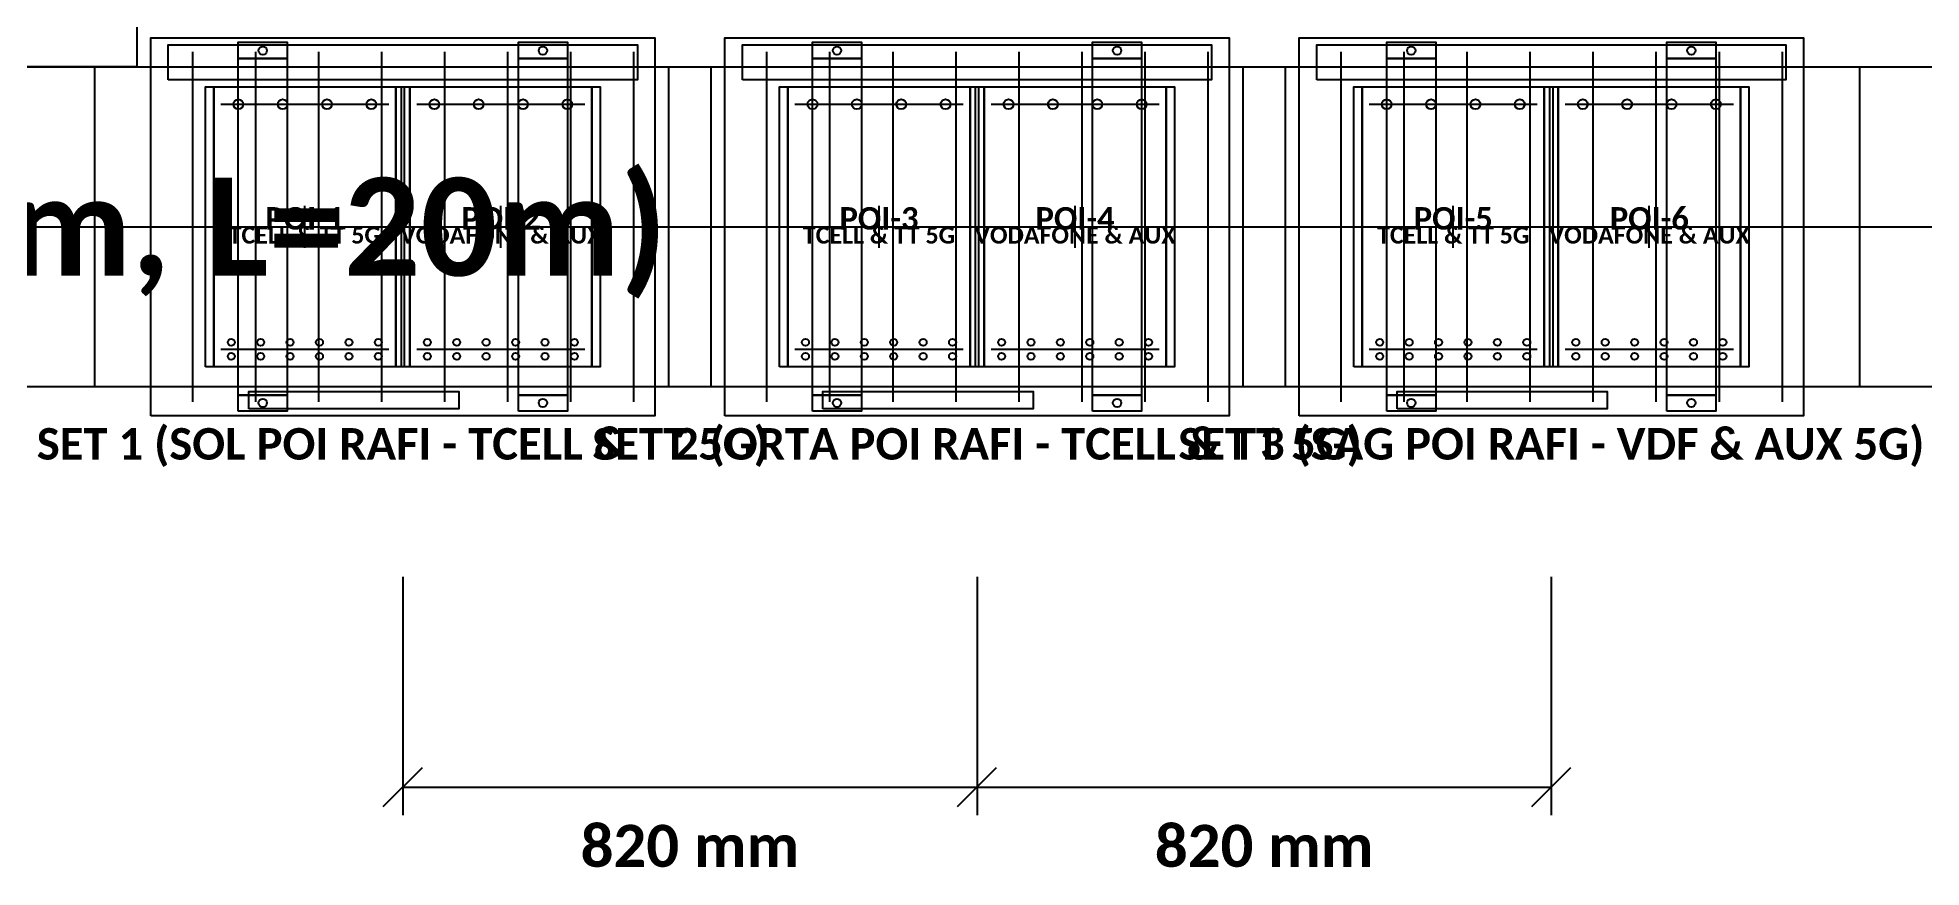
# Model space of a CAD drawing. Header units: metres. Extents: x -17.3 to 15, y -21.4 to 26.3.
# Drawn here: x -2.941 to -0.252, y 6.399 to 7.584 of the extents above; entities that cross this region are included whole.
import ezdxf
from ezdxf.enums import TextEntityAlignment as Align

# ---------------------------------------------------------------- set-up
doc = ezdxf.new("R2010")
doc.units = ezdxf.units.M
for name, color, linetype in [('CELIK_KIRIS_KOLON', 9, 'CONTINUOUS'), ('EKP_POI_MODULLERI', 40, 'CONTINUOUS'), ('EKP_POI_TASIYICI_SASE', 30, 'CONTINUOUS'), ('METIN_BILGI', 7, 'CONTINUOUS'), ('MONTAJ_BORULARI', 2, 'CONTINUOUS'), ('OLCULER', 1, 'CONTINUOUS')]:
    doc.layers.add(name, color=color, linetype=linetype)
doc.styles.get("Standard").update_dxf_attribs({"font": 'calibrib.ttf'})

msp = doc.modelspace()

# ---------------------------------------------------------------- texts
at = {"layer": 'EKP_POI_MODULLERI'}
for s, height, p in [('POI-6', 0.032, (-0.64, 7.326)), ('POI-1', 0.032, (-2.56, 7.326)), ('POI-2', 0.032, (-2.28, 7.326)), ('POI-3', 0.032, (-1.74, 7.326)), ('POI-4', 0.032, (-1.46, 7.326)), ('POI-5', 0.032, (-0.92, 7.326)), ('TCELL & TT 5G', 0.024, (-2.56, 7.302)), ('VODAFONE & AUX', 0.024, (-2.28, 7.302)), ('TCELL & TT 5G', 0.024, (-1.74, 7.302)), ('VODAFONE & AUX', 0.024, (-1.46, 7.302)), ('TCELL & TT 5G', 0.024, (-0.92, 7.302)), ('VODAFONE & AUX', 0.024, (-0.64, 7.302))]:
    msp.add_text(s, height=height, dxfattribs=at).set_placement(p, align=Align.MIDDLE_CENTER)
at = {"layer": 'METIN_BILGI'}
for s, p in [('SET 1 (SOL POI RAFI - TCELL & TT 5G)', (-2.42, 7.004)), ('SET 2 (ORTA POI RAFI - TCELL & TT 5G)', (-1.6, 7.004)), ('SET 3 (SAG POI RAFI - VDF & AUX 5G)', (-0.78, 7.004))]:
    msp.add_text(s, height=0.045, dxfattribs=at).set_placement(p, align=Align.MIDDLE_CENTER)
at = {"layer": 'MONTAJ_BORULARI'}
msp.add_text('CATI UCU TASIYICI SILINDIR BORU (DIA 457mm / O45.7cm, L=20m)', height=0.14, dxfattribs=at).set_placement((-8, 7.314), align=Align.MIDDLE_LEFT)
at = {"layer": 'OLCULER'}
for p in [(-2.01, 6.43), (-1.19, 6.43)]:
    msp.add_text('820 mm', height=0.06, dxfattribs=at).set_placement(p, align=Align.MIDDLE_CENTER)

# ---------------------------------------------------------------- linework, layer by layer
at = {"layer": 'CELIK_KIRIS_KOLON'}
msp.add_lwpolyline([(-3, 7.5425), (-3, 8.5), (-2.8, 8.5), (-2.8, 7.5425)], close=True, dxfattribs=at)
at = {"layer": 'EKP_POI_MODULLERI'}
for p, q in [((-2.68, 7.489), (-2.44, 7.489)), ((-2.4, 7.489), (-2.16, 7.489)), ((-1.86, 7.489), (-1.62, 7.489)), ((-1.58, 7.489), (-1.34, 7.489)), ((-1.04, 7.489), (-0.8, 7.489)), ((-0.76, 7.489), (-0.52, 7.489)), ((-2.56, 7.284), (-2.56, 7.344)), ((-2.28, 7.284), (-2.28, 7.344)), ((-1.74, 7.284), (-1.74, 7.344)), ((-1.46, 7.284), (-1.46, 7.344)), ((-0.92, 7.284), (-0.92, 7.344)), ((-0.64, 7.284), (-0.64, 7.344)), ((-2.59, 7.314), (-2.53, 7.314)), ((-2.31, 7.314), (-2.25, 7.314)), ((-1.77, 7.314), (-1.71, 7.314)), ((-1.49, 7.314), (-1.43, 7.314)), ((-0.95, 7.314), (-0.89, 7.314)), ((-0.67, 7.314), (-0.61, 7.314)), ((-2.68, 7.139), (-2.44, 7.139)), ((-2.4, 7.139), (-2.16, 7.139)), ((-1.86, 7.139), (-1.62, 7.139)), ((-1.58, 7.139), (-1.34, 7.139)), ((-1.04, 7.139), (-0.8, 7.139)), ((-0.76, 7.139), (-0.52, 7.139))]:
    msp.add_line(p, q, dxfattribs=at)
for points in [[(-2.702, 7.114), (-2.702, 7.514), (-2.69, 7.514), (-2.69, 7.114)], [(-2.69, 7.114), (-2.69, 7.514), (-2.43, 7.514), (-2.43, 7.114)], [(-2.43, 7.114), (-2.43, 7.514), (-2.418, 7.514), (-2.418, 7.114)], [(-2.422, 7.114), (-2.422, 7.514), (-2.41, 7.514), (-2.41, 7.114)], [(-2.41, 7.114), (-2.41, 7.514), (-2.15, 7.514), (-2.15, 7.114)], [(-2.15, 7.114), (-2.15, 7.514), (-2.138, 7.514), (-2.138, 7.114)], [(-1.882, 7.114), (-1.882, 7.514), (-1.87, 7.514), (-1.87, 7.114)], [(-1.87, 7.114), (-1.87, 7.514), (-1.61, 7.514), (-1.61, 7.114)], [(-1.61, 7.114), (-1.61, 7.514), (-1.598, 7.514), (-1.598, 7.114)], [(-1.602, 7.114), (-1.602, 7.514), (-1.59, 7.514), (-1.59, 7.114)], [(-1.59, 7.114), (-1.59, 7.514), (-1.33, 7.514), (-1.33, 7.114)], [(-1.33, 7.114), (-1.33, 7.514), (-1.318, 7.514), (-1.318, 7.114)], [(-1.062, 7.114), (-1.062, 7.514), (-1.05, 7.514), (-1.05, 7.114)], [(-1.05, 7.114), (-1.05, 7.514), (-0.79, 7.514), (-0.79, 7.114)], [(-0.79, 7.114), (-0.79, 7.514), (-0.778, 7.514), (-0.778, 7.114)], [(-0.782, 7.114), (-0.782, 7.514), (-0.77, 7.514), (-0.77, 7.114)], [(-0.77, 7.114), (-0.77, 7.514), (-0.51, 7.514), (-0.51, 7.114)], [(-0.51, 7.114), (-0.51, 7.514), (-0.498, 7.514), (-0.498, 7.114)]]:
    msp.add_lwpolyline(points, close=True, dxfattribs=at)
for centre, radius in [((-2.655, 7.489), 0.007), ((-2.5917, 7.489), 0.007), ((-2.5283, 7.489), 0.007), ((-2.465, 7.489), 0.007), ((-2.375, 7.489), 0.007), ((-2.3117, 7.489), 0.007), ((-2.2483, 7.489), 0.007), ((-2.185, 7.489), 0.007), ((-1.835, 7.489), 0.007), ((-1.7717, 7.489), 0.007), ((-1.7083, 7.489), 0.007), ((-1.645, 7.489), 0.007), ((-1.555, 7.489), 0.007), ((-1.4917, 7.489), 0.007), ((-1.4283, 7.489), 0.007), ((-1.365, 7.489), 0.007), ((-1.015, 7.489), 0.007), ((-0.9517, 7.489), 0.007), ((-0.8883, 7.489), 0.007), ((-0.825, 7.489), 0.007), ((-0.735, 7.489), 0.007), ((-0.6717, 7.489), 0.007), ((-0.6083, 7.489), 0.007), ((-0.545, 7.489), 0.007), ((-2.665, 7.149), 0.005), ((-2.665, 7.129), 0.005), ((-2.623, 7.149), 0.005), ((-2.623, 7.129), 0.005), ((-2.581, 7.149), 0.005), ((-2.581, 7.129), 0.005), ((-2.539, 7.149), 0.005), ((-2.539, 7.129), 0.005), ((-2.497, 7.149), 0.005), ((-2.497, 7.129), 0.005), ((-2.455, 7.149), 0.005), ((-2.455, 7.129), 0.005), ((-2.385, 7.149), 0.005), ((-2.385, 7.129), 0.005), ((-2.343, 7.149), 0.005), ((-2.343, 7.129), 0.005), ((-2.301, 7.149), 0.005), ((-2.301, 7.129), 0.005), ((-2.259, 7.149), 0.005), ((-2.259, 7.129), 0.005), ((-2.217, 7.149), 0.005), ((-2.217, 7.129), 0.005), ((-2.175, 7.149), 0.005), ((-2.175, 7.129), 0.005), ((-1.845, 7.149), 0.005), ((-1.845, 7.129), 0.005), ((-1.803, 7.149), 0.005), ((-1.803, 7.129), 0.005), ((-1.761, 7.149), 0.005), ((-1.761, 7.129), 0.005), ((-1.719, 7.149), 0.005), ((-1.719, 7.129), 0.005), ((-1.677, 7.149), 0.005), ((-1.677, 7.129), 0.005), ((-1.635, 7.149), 0.005), ((-1.635, 7.129), 0.005), ((-1.565, 7.149), 0.005), ((-1.565, 7.129), 0.005), ((-1.523, 7.149), 0.005), ((-1.523, 7.129), 0.005), ((-1.481, 7.149), 0.005), ((-1.481, 7.129), 0.005), ((-1.439, 7.149), 0.005), ((-1.439, 7.129), 0.005), ((-1.397, 7.149), 0.005), ((-1.397, 7.129), 0.005), ((-1.355, 7.149), 0.005), ((-1.355, 7.129), 0.005), ((-1.025, 7.149), 0.005), ((-1.025, 7.129), 0.005), ((-0.983, 7.149), 0.005), ((-0.983, 7.129), 0.005), ((-0.941, 7.149), 0.005), ((-0.941, 7.129), 0.005), ((-0.899, 7.149), 0.005), ((-0.899, 7.129), 0.005), ((-0.857, 7.149), 0.005), ((-0.857, 7.129), 0.005), ((-0.815, 7.149), 0.005), ((-0.815, 7.129), 0.005), ((-0.745, 7.149), 0.005), ((-0.745, 7.129), 0.005), ((-0.703, 7.149), 0.005), ((-0.703, 7.129), 0.005), ((-0.661, 7.149), 0.005), ((-0.661, 7.129), 0.005), ((-0.619, 7.149), 0.005), ((-0.619, 7.129), 0.005), ((-0.577, 7.149), 0.005), ((-0.577, 7.129), 0.005), ((-0.535, 7.149), 0.005), ((-0.535, 7.129), 0.005)]:
    msp.add_circle(centre, radius, dxfattribs=at)
at = {"layer": 'EKP_POI_TASIYICI_SASE'}
for p, q in [((-2.72, 7.064), (-2.72, 7.564)), ((-2.63, 7.064), (-2.63, 7.564)), ((-2.54, 7.064), (-2.54, 7.564)), ((-2.45, 7.064), (-2.45, 7.564)), ((-2.36, 7.064), (-2.36, 7.564)), ((-2.27, 7.064), (-2.27, 7.564)), ((-2.18, 7.064), (-2.18, 7.564)), ((-2.09, 7.064), (-2.09, 7.564)), ((-1.9, 7.064), (-1.9, 7.564)), ((-1.81, 7.064), (-1.81, 7.564)), ((-1.72, 7.064), (-1.72, 7.564)), ((-1.63, 7.064), (-1.63, 7.564)), ((-1.54, 7.064), (-1.54, 7.564)), ((-1.45, 7.064), (-1.45, 7.564)), ((-1.36, 7.064), (-1.36, 7.564)), ((-1.27, 7.064), (-1.27, 7.564)), ((-1.08, 7.064), (-1.08, 7.564)), ((-0.99, 7.064), (-0.99, 7.564)), ((-0.9, 7.064), (-0.9, 7.564)), ((-0.81, 7.064), (-0.81, 7.564)), ((-0.72, 7.064), (-0.72, 7.564)), ((-0.63, 7.064), (-0.63, 7.564)), ((-0.54, 7.064), (-0.54, 7.564)), ((-0.45, 7.064), (-0.45, 7.564))]:
    msp.add_line(p, q, dxfattribs=at)
for points in [[(-2.78, 7.044), (-2.78, 7.584), (-2.06, 7.584), (-2.06, 7.044)], [(-2.755, 7.524), (-2.755, 7.574), (-2.085, 7.574), (-2.085, 7.524)], [(-2.655, 7.5545), (-2.655, 7.5775), (-2.585, 7.5775), (-2.585, 7.5545)], [(-2.255, 7.5545), (-2.255, 7.5775), (-2.185, 7.5775), (-2.185, 7.5545)], [(-1.96, 7.044), (-1.96, 7.584), (-1.24, 7.584), (-1.24, 7.044)], [(-1.935, 7.524), (-1.935, 7.574), (-1.265, 7.574), (-1.265, 7.524)], [(-1.835, 7.5545), (-1.835, 7.5775), (-1.765, 7.5775), (-1.765, 7.5545)], [(-1.435, 7.5545), (-1.435, 7.5775), (-1.365, 7.5775), (-1.365, 7.5545)], [(-1.14, 7.044), (-1.14, 7.584), (-0.42, 7.584), (-0.42, 7.044)], [(-1.115, 7.524), (-1.115, 7.574), (-0.445, 7.574), (-0.445, 7.524)], [(-1.015, 7.5545), (-1.015, 7.5775), (-0.945, 7.5775), (-0.945, 7.5545)], [(-0.615, 7.5545), (-0.615, 7.5775), (-0.545, 7.5775), (-0.545, 7.5545)], [(-2.655, 7.0735), (-2.655, 7.5545), (-2.585, 7.5545), (-2.585, 7.0735)], [(-2.255, 7.0735), (-2.255, 7.5545), (-2.185, 7.5545), (-2.185, 7.0735)], [(-1.835, 7.0735), (-1.835, 7.5545), (-1.765, 7.5545), (-1.765, 7.0735)], [(-1.435, 7.0735), (-1.435, 7.5545), (-1.365, 7.5545), (-1.365, 7.0735)], [(-1.015, 7.0735), (-1.015, 7.5545), (-0.945, 7.5545), (-0.945, 7.0735)], [(-0.615, 7.0735), (-0.615, 7.5545), (-0.545, 7.5545), (-0.545, 7.0735)], [(-2.64, 7.054), (-2.64, 7.079), (-2.34, 7.079), (-2.34, 7.054)], [(-1.82, 7.054), (-1.82, 7.079), (-1.52, 7.079), (-1.52, 7.054)], [(-1, 7.054), (-1, 7.079), (-0.7, 7.079), (-0.7, 7.054)], [(-2.655, 7.0505), (-2.655, 7.0735), (-2.585, 7.0735), (-2.585, 7.0505)], [(-2.255, 7.0505), (-2.255, 7.0735), (-2.185, 7.0735), (-2.185, 7.0505)], [(-1.835, 7.0505), (-1.835, 7.0735), (-1.765, 7.0735), (-1.765, 7.0505)], [(-1.435, 7.0505), (-1.435, 7.0735), (-1.365, 7.0735), (-1.365, 7.0505)], [(-1.015, 7.0505), (-1.015, 7.0735), (-0.945, 7.0735), (-0.945, 7.0505)], [(-0.615, 7.0505), (-0.615, 7.0735), (-0.545, 7.0735), (-0.545, 7.0505)]]:
    msp.add_lwpolyline(points, close=True, dxfattribs=at)
for centre in [(-2.62, 7.5655), (-2.22, 7.5655), (-1.8, 7.5655), (-1.4, 7.5655), (-0.98, 7.5655), (-0.58, 7.5655), (-2.62, 7.0625), (-2.22, 7.0625), (-1.8, 7.0625), (-1.4, 7.0625), (-0.98, 7.0625), (-0.58, 7.0625)]:
    msp.add_circle(centre, 0.006, dxfattribs=at)
at = {"layer": 'MONTAJ_BORULARI'}
for p, q in [((-13, 7.314), (7, 7.314)), ((-2.9, 7.314), (-1.94, 7.314)), ((-2.08, 7.314), (-1.12, 7.314)), ((-1.26, 7.314), (-0.3, 7.314))]:
    msp.add_line(p, q, dxfattribs=at)
for points in [[(-13, 7.0855), (-13, 7.5425), (7, 7.5425), (7, 7.0855)], [(-2.86, 7.0855), (-2.86, 7.5425), (-1.98, 7.5425), (-1.98, 7.0855)], [(-2.04, 7.0855), (-2.04, 7.5425), (-1.16, 7.5425), (-1.16, 7.0855)], [(-1.22, 7.0855), (-1.22, 7.5425), (-0.34, 7.5425), (-0.34, 7.0855)]]:
    msp.add_lwpolyline(points, close=True, dxfattribs=at)
at = {"layer": 'OLCULER'}
for p, q in [((-2.42, 6.814), (-2.42, 6.474)), ((-1.6, 6.814), (-1.6, 6.474)), ((-1.6, 6.814), (-1.6, 6.474)), ((-0.78, 6.814), (-0.78, 6.474)), ((-2.448, 6.486), (-2.392, 6.542)), ((-1.628, 6.486), (-1.572, 6.542)), ((-1.628, 6.486), (-1.572, 6.542)), ((-0.808, 6.486), (-0.752, 6.542)), ((-2.42, 6.514), (-1.6, 6.514)), ((-1.6, 6.514), (-0.78, 6.514))]:
    msp.add_line(p, q, dxfattribs=at)

msp.set_redraw_order([(e.dxf.handle, doc.entitydb.next_handle()) for e in msp.query("TEXT MTEXT ATTDEF DIMENSION ARC_DIMENSION")])  # texts and dimensions are drawn at this point

doc.saveas('drawing.dxf')
